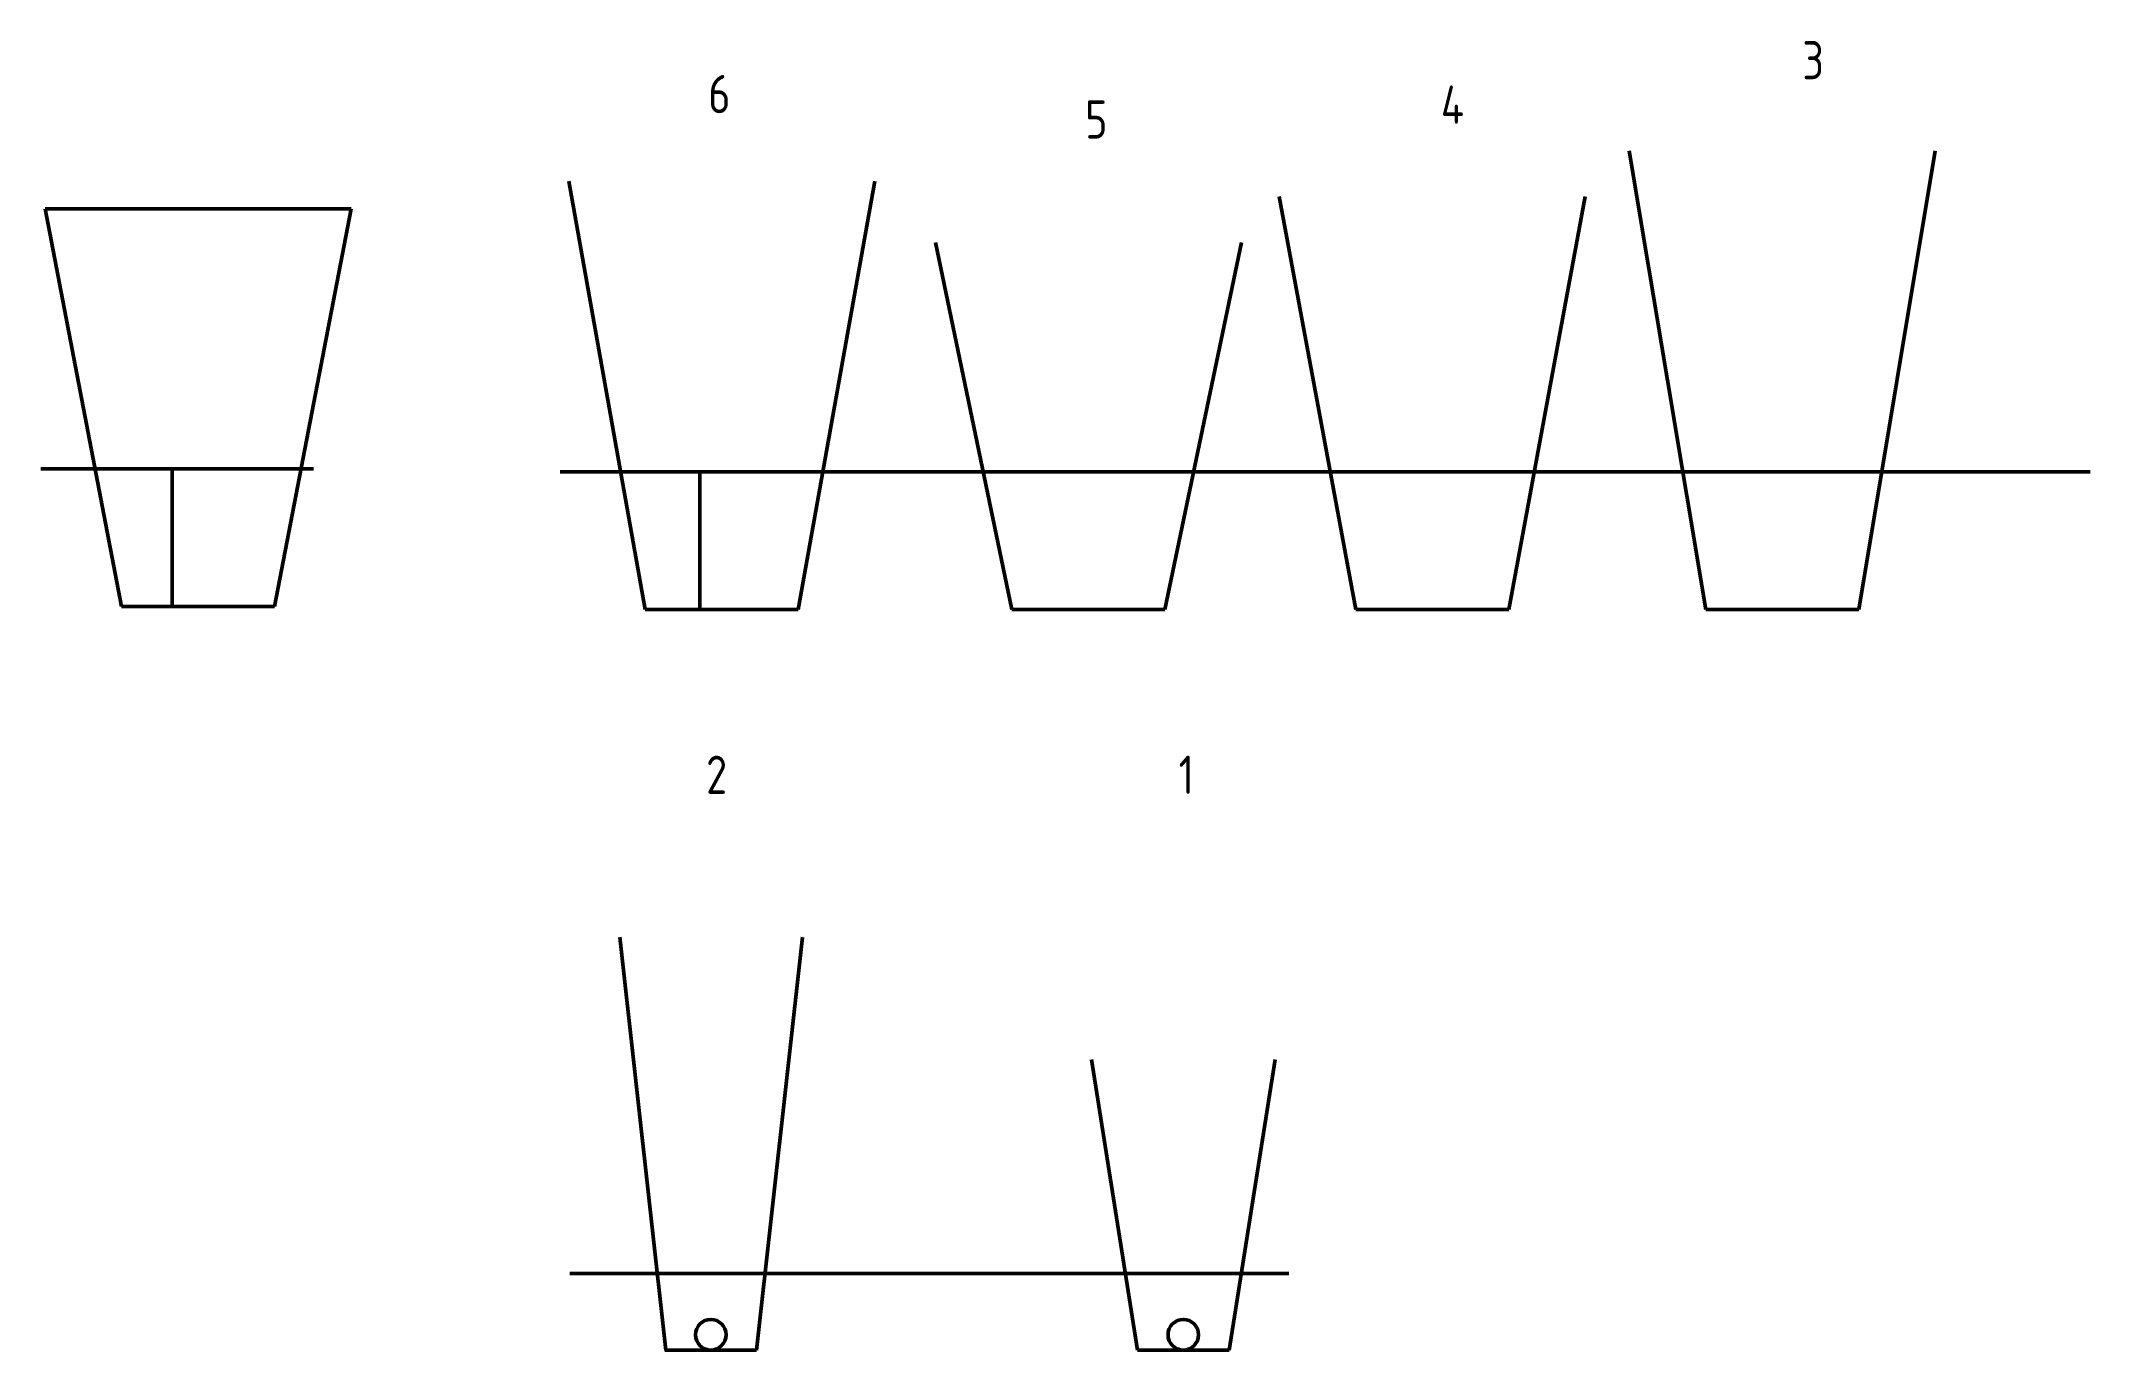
# Model space of a CAD drawing. Header units: millimetres. Extents: x 24859265 to 26550985, y 32092698 to 33532929.
# Drawn here: x 26184268 to 26197663, y 33196516 to 33205075 of the extents above; entities that cross this region are included whole.
import ezdxf

# ---------------------------------------------------------------- set-up
doc = ezdxf.new("R2010")
doc.units = ezdxf.units.MM
doc.linetypes.add('ACAD_ISO10W100', pattern=[18.5, 12, -3, 0.5, -3])
doc.layers.add('Рамка и штамп', color=7, linetype='Continuous')
doc.layers.add('Труба профиль', color=7, linetype='Continuous', lineweight=50)
doc.styles.add('GOST 2.304', font='GOST_0.TTF')

msp = doc.modelspace()

# ---------------------------------------------------------------- texts
at = {"layer": 'Рамка и штамп', "linetype": 'ACAD_ISO10W100', "style": 'GOST 2.304'}
for s, p in [('3', (26195782.6413, 33204824.2433)), ('6', (26188630.2702, 33204602.8452)), ('4', (26193419.7891, 33204533.6513)), ('5', (26191094.0004, 33204436.7874)), ('2', (26188616.2273, 33200152.1926)), ('1', (26191705.3388, 33200152.1926))]:
    msp.add_text(s, height=250, dxfattribs=at).set_placement(p)

# ---------------------------------------------------------------- linework, layer by layer
at = {"layer": 'Труба профиль'}
for p, q in [((26194651.8296, 33204357.3554), (26195151.8296, 33201357.3554)), ((26196651.8296, 33204357.3554), (26196151.8296, 33201357.3554)), ((26187718.896, 33204157.3554), (26188218.896, 33201357.3554)), ((26189718.896, 33204157.3554), (26189218.896, 33201357.3554)), ((26192363.0679, 33204057.3554), (26192863.0679, 33201357.3554)), ((26194363.0679, 33204057.3554), (26193863.0679, 33201357.3554)), ((26184295.6273, 33203977.6536), (26184795.6273, 33201377.6536)), ((26184295.6273, 33203977.6536), (26186295.6273, 33203977.6536)), ((26186295.6273, 33203977.6536), (26185795.6273, 33201377.6536)), ((26190115.7948, 33203757.3554), (26190615.7948, 33201357.3554)), ((26192115.7948, 33203757.3554), (26191615.7948, 33201357.3554)), ((26186049.6263, 33202277.6536), (26184268.2716, 33202277.6536)), ((26185125.3412, 33201377.6536), (26185125.3412, 33202277.6536)), ((26187663.0157, 33202257.3554), (26197663.4846, 33202257.3554)), ((26188576.1104, 33201357.3554), (26188576.1104, 33202257.3554)), ((26184795.6273, 33201377.6536), (26185795.6273, 33201377.6536)), ((26188218.896, 33201357.3554), (26189218.896, 33201357.3554)), ((26190615.7948, 33201357.3554), (26191615.7948, 33201357.3554)), ((26192863.0679, 33201357.3554), (26193863.0679, 33201357.3554)), ((26195151.8296, 33201357.3554), (26196151.8296, 33201357.3554)), ((26188052.4698, 33199215.9624), (26188352.4698, 33196515.9624)), ((26189246.928, 33199215.9624), (26188946.928, 33196515.9624)), ((26191136.0395, 33198415.9624), (26191436.0395, 33196515.9624)), ((26192336.0395, 33198415.9624), (26192036.0395, 33196515.9624)), ((26192424.8695, 33197015.9624), (26187725.4588, 33197015.9624)), ((26188546.928, 33196515.9624), (26188346.928, 33196515.9624)), ((26188646.928, 33196515.9624), (26188546.928, 33196515.9624)), ((26188946.928, 33196515.9624), (26188646.928, 33196515.9624)), ((26191636.0395, 33196515.9624), (26191436.0395, 33196515.9624)), ((26191736.0395, 33196515.9624), (26191636.0395, 33196515.9624)), ((26192036.0395, 33196515.9624), (26191736.0395, 33196515.9624))]:
    msp.add_line(p, q, dxfattribs=at)
for centre in [(26188646.928, 33196615.9624), (26191736.0395, 33196615.9624)]:
    msp.add_circle(centre, 100, dxfattribs=at)

msp.set_redraw_order([(e.dxf.handle, doc.entitydb.next_handle()) for e in msp.query("TEXT MTEXT ATTDEF DIMENSION ARC_DIMENSION")])  # texts and dimensions are drawn at this point

doc.saveas('drawing.dxf')
